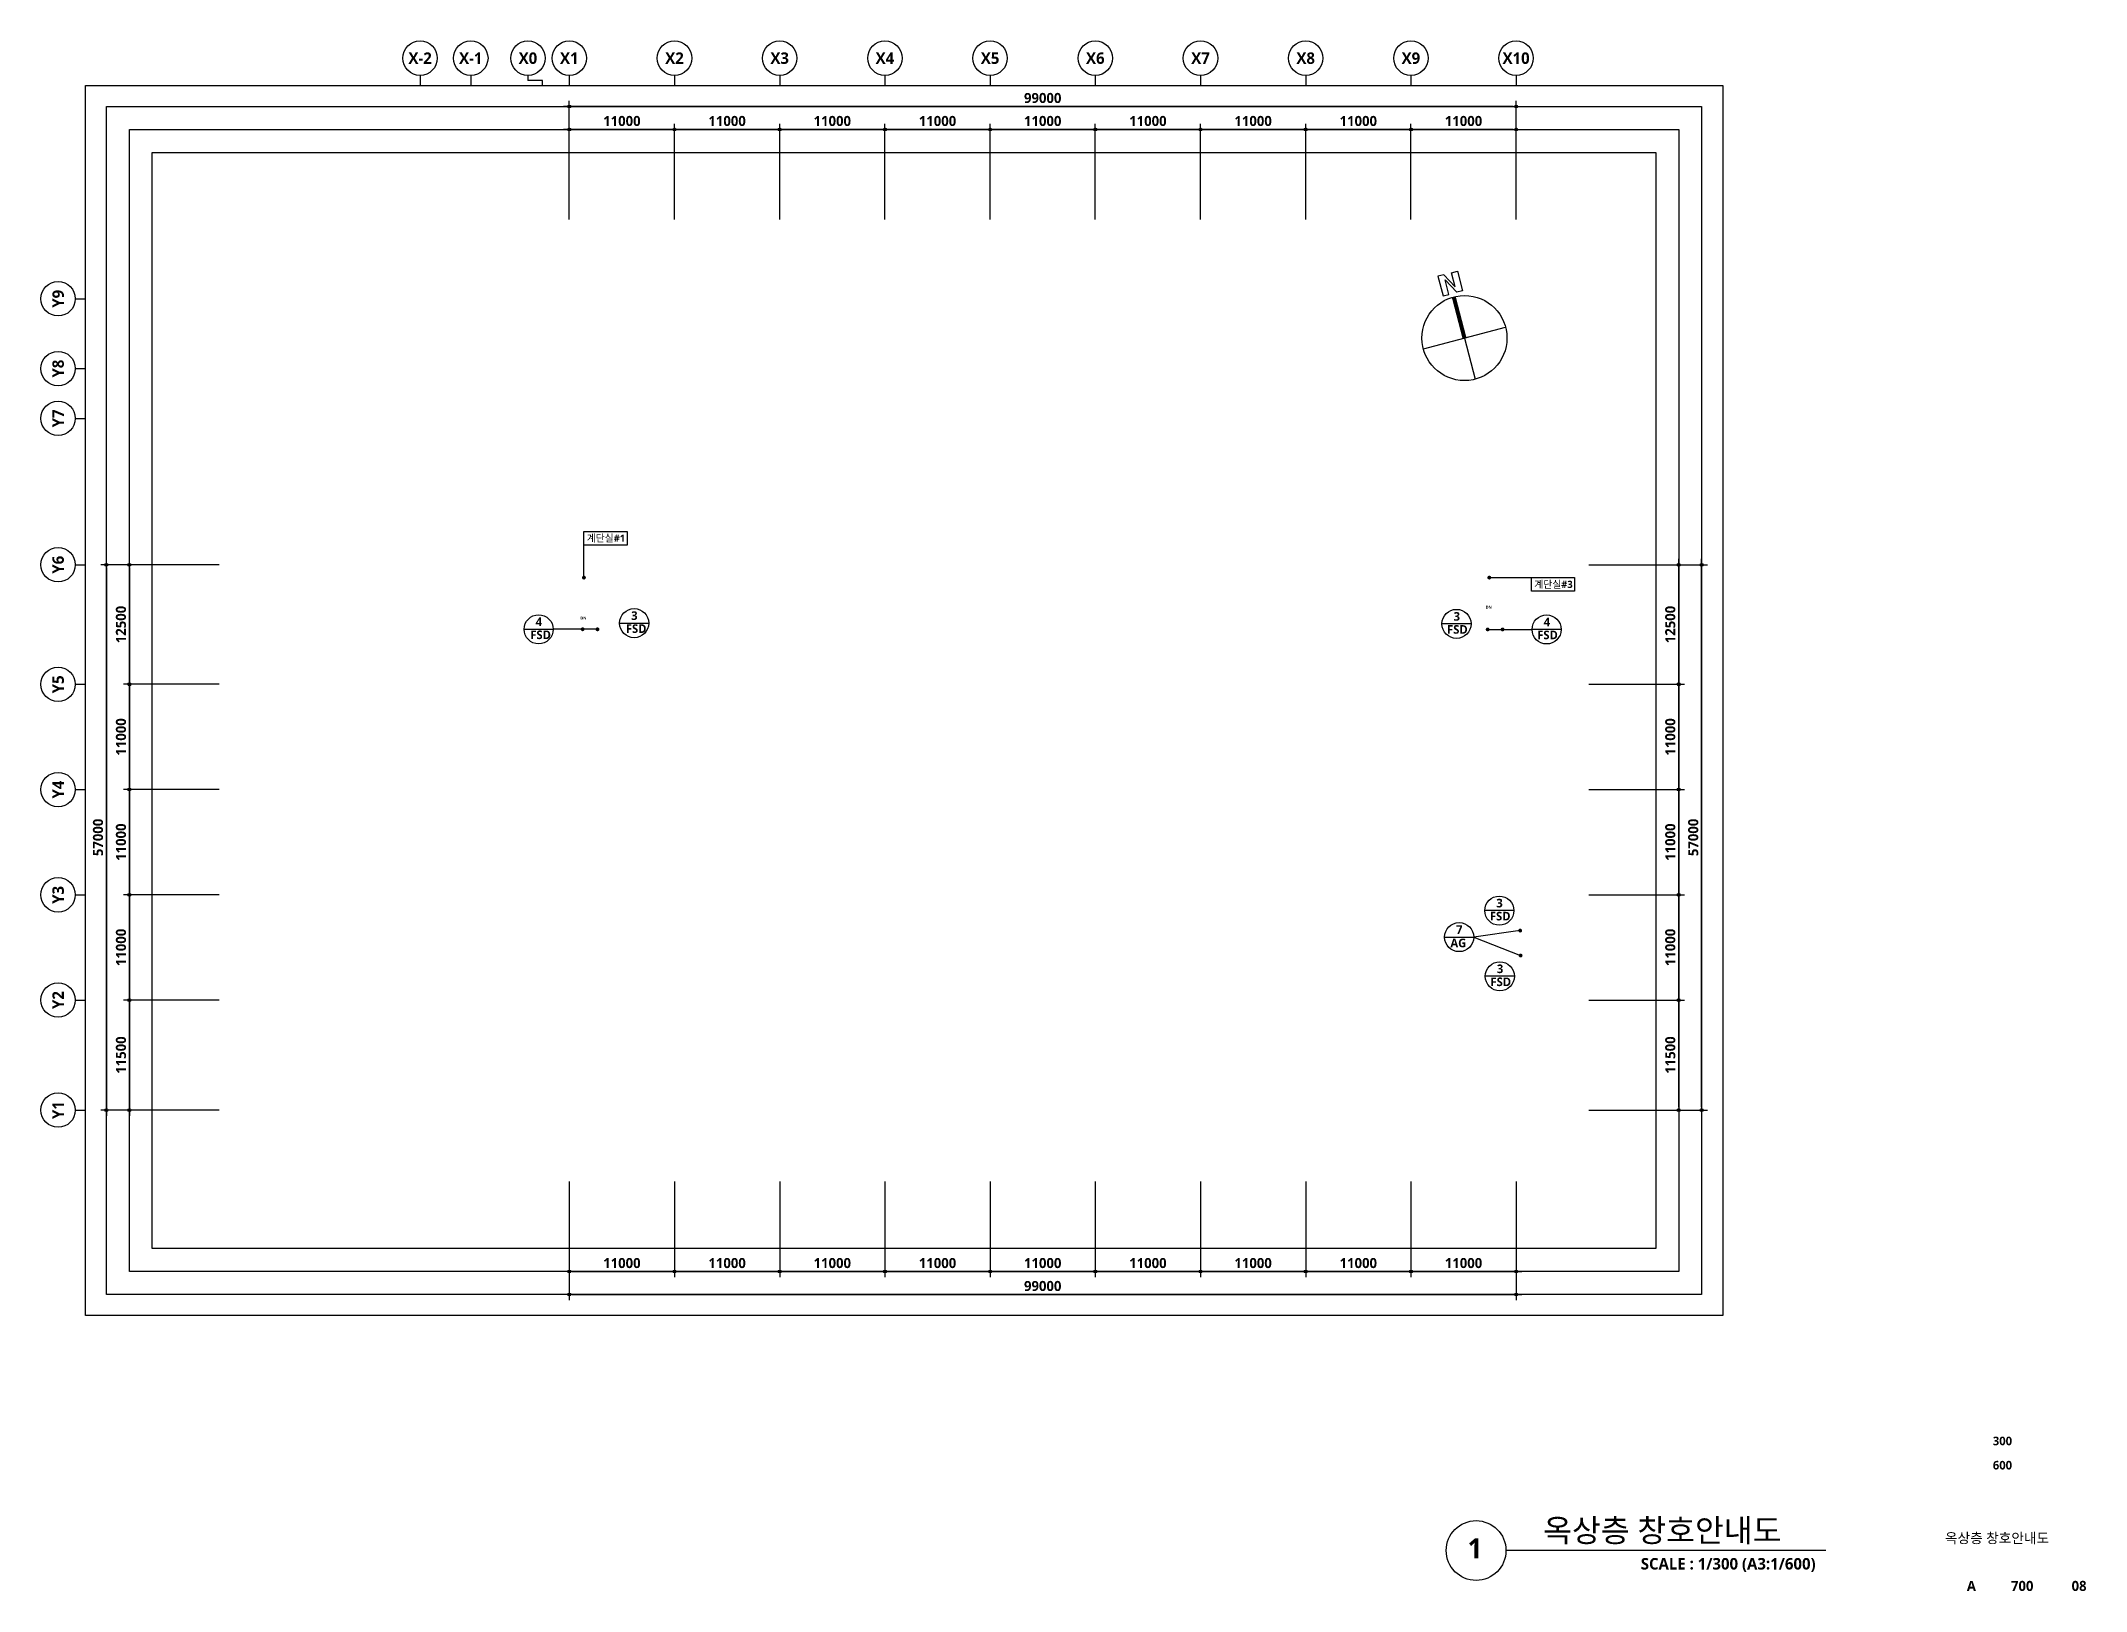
# Model space of a CAD drawing. Header units: millimetres. Extents: x 28132 to 190005487, y 7641 to 455456909.
# Drawn here: x 1540132 to 1753980, y 7641 to 169666 of the extents above; entities that cross this region are included whole.
import ezdxf
from ezdxf.enums import TextEntityAlignment as Align

# ---------------------------------------------------------------- set-up
doc = ezdxf.new("R2010")
doc.units = ezdxf.units.MM
doc.header["$LTSCALE"] = 400
doc.header["$MEASUREMENT"] = 0
doc.header["$PDSIZE"] = -10
doc.layers.get('0').update_dxf_attribs({"linetype": 'CONTINUOUS'})
doc.layers.get('Defpoints').update_dxf_attribs({"color": 153, "linetype": 'CONTINUOUS'})
for name, color, linetype in [('0_AW', 3, 'CONTINUOUS'), ('0_FSD', 1, 'CONTINUOUS'), ('A-ANNO-TEXT2', 7, 'CONTINUOUS'), ('COL', 2, 'CONTINUOUS'), ('SYM', 8, 'CONTINUOUS'), ('X-SEC-종$0$A-ST-AXIS-BUB', 7, 'CONTINUOUS')]:
    doc.layers.add(name, color=color, linetype=linetype)
doc.layers.add('Defpoint', color=161, linetype='CONTINUOUS', plot=False)
doc.styles.add('송현플러스-돋움체', font='NanumGothicBold.ttf')
doc.dimstyles.new('SHP 600', dxfattribs={"dimscale": 300, "dimtxt": 3.5, "dimasz": 1, "dimexe": 2, "dimexo": 2, "dimgap": 1, "dimtad": 1, "dimdec": 0, "dimzin": 0, "dimdsep": 46, "dimtxsty": '송현플러스-돋움체', "dimblk": 'DIMDOT', "dimcen": 0.09, "dimclrt": 3, "dimadec": 0, "dimazin": 1, "dimtfac": 1, "dimtdec": 0, "dimtix": 1, "dimtmove": 2, "dimatfit": 0, "dimldrblk": 'DIMDOT', "dimfxl": 1, "dimtfillclr": 3, "dimtolj": 1, "dimtzin": 0, "dimarcsym": 0})

msp = doc.modelspace()

# ---------------------------------------------------------------- texts
at = {"layer": '0_AW', "style": '송현플러스-돋움체'}
for s, p in [('7', (1688106.6, 76329.4)), ('AG', (1687512.3, 74934.7))]:
    msp.add_text(s, height=900, dxfattribs=at).set_placement(p)
at = {"layer": '0_FSD', "style": '송현플러스-돋움체'}
for s, p in [('4', (1591858.7, 108502.3)), ('3', (1601849.8, 109147.2)), ('3', (1687843.9, 109064.3)), ('4', (1697260.2, 108488.4)), ('FSD', (1591302.2, 107142.3)), ('FSD', (1601293.3, 107787.2)), ('FSD', (1687162.5, 107704.3)), ('FSD', (1696587.1, 107128.5)), ('3', (1692313.1, 79097.5)), ('FSD', (1691640, 77737.5)), ('3', (1692371.2, 72232.9)), ('FSD', (1691698.2, 70872.9))]:
    msp.add_text(s, height=900, dxfattribs=at).set_placement(p)
at = {"layer": 'A-ANNO-TEXT2', "style": '송현플러스-돋움체'}
for s, height, p in [('계단실#1', 750, (1597201.6, 117315.1)), ('계단실#3', 750, (1696281.6, 112490.1)), ('DN', 300, (1596548.1, 109194.4)), ('DN', 300, (1691213.2, 110336.4)), ('옥상층 창호안내도', 2400, (1697216.6, 12776.9)), ('1', 2100, (1689309.2, 11061)), ('SCALE : 1/300 (A3:1/600)', 1200, (1707419.1, 9896.4))]:
    msp.add_text(s, height=height, dxfattribs=at).set_placement(p)
for s, height, p in [('300', 900, (1745235.5, 23333.4)), ('600', 900, (1745235.5, 20800.2)), ('옥상층 창호안내도', 1050, (1744670.3, 13191.8)), ('A', 1050, (1741987.6, 8181.3)), ('700', 1050, (1747300.8, 8181.3)), ('08', 1050, (1753247.3, 8181.3))]:
    msp.add_text(s, height=height, dxfattribs=at).set_placement(p, align=Align.MIDDLE)
at = {"layer": 'X-SEC-종$0$A-ST-AXIS-BUB', "style": '송현플러스-돋움체'}
for s, p in [('X-2', (1579781.8, 167866.3)), ('X-1', (1585081.8, 167866.3)), ('X0', (1591058.9, 167866.3)), ('X1', (1595381.8, 167866.3)), ('X2', (1606381.8, 167866.3)), ('X3', (1617381.8, 167866.3)), ('X4', (1628381.8, 167866.3)), ('X5', (1639381.8, 167866.3)), ('X6', (1650381.8, 167866.3)), ('X7', (1661381.8, 167866.3)), ('X8', (1672381.8, 167866.3)), ('X9', (1683381.8, 167866.3)), ('X10', (1694381.8, 167866.3))]:
    msp.add_text(s, height=1200, dxfattribs=at).set_placement(p, align=Align.MIDDLE_CENTER)
for s, p in [('Y9', (1541931.8, 142716.3)), ('Y8', (1541931.8, 135416.3)), ('Y7', (1541931.8, 130216.3)), ('Y6', (1541931.8, 114916.3)), ('Y5', (1541931.8, 102416.3)), ('Y4', (1541931.8, 91416.3)), ('Y3', (1541931.8, 80416.3)), ('Y2', (1541931.8, 69416.3)), ('Y1', (1541931.8, 57916.3))]:
    msp.add_text(s, height=1200, rotation=90, dxfattribs=at).set_placement(p, align=Align.MIDDLE_CENTER)

# ---------------------------------------------------------------- blocks, each defined once
blk = doc.blocks.new('DIMDOT')
at = {"color": 0}
blk.add_line((-2, 0), (2, 0), dxfattribs=at)
for radius in [0.5, 0.25]:
    blk.add_circle((0, 0), radius, dxfattribs=at)
blk = doc.blocks.new('*D71')
at = {"color": 0, "lineweight": -2}
for p, q in [((1595382, 151016), (1595382, 163416)), ((1694082, 162816), (1595682, 162816)), ((1694382, 151016), (1694382, 163416))]:
    blk.add_line(p, q, dxfattribs=at)
at = {"layer": 'Defpoints', "color": 0}
for p in [(1595382, 162816), (1595382, 150416), (1694382, 150416)]:
    blk.add_point(p, dxfattribs=at)
at = {"color": 0, "linetype": 'ByBlock', "lineweight": -2, "xscale": 300, "yscale": 300, "zscale": 300, "rotation": 180}
blk.add_blockref('DIMDOT', (1595382, 162816), dxfattribs=at)
at = {"color": 0, "linetype": 'ByBlock', "lineweight": -2, "xscale": 300, "yscale": 300, "zscale": 300}
blk.add_blockref('DIMDOT', (1694382, 162816), dxfattribs=at)
at = {"color": 3, "insert": (1644882, 163696), "char_height": 1050, "attachment_point": 5, "style": '송현플러스-돋움체'}
blk.add_mtext('\\A1;99000', dxfattribs=at)
blk = doc.blocks.new('*D72')
at = {"color": 0, "lineweight": -2}
for p, q in [((1595382, 151016), (1595382, 161016)), ((1606082, 160416), (1595682, 160416)), ((1606382, 151016), (1606382, 161016))]:
    blk.add_line(p, q, dxfattribs=at)
at = {"layer": 'Defpoints', "color": 0}
for p in [(1595382, 160416), (1595382, 150416), (1606382, 150416)]:
    blk.add_point(p, dxfattribs=at)
at = {"color": 0, "linetype": 'ByBlock', "lineweight": -2, "xscale": 300, "yscale": 300, "zscale": 300, "rotation": 180}
blk.add_blockref('DIMDOT', (1595382, 160416), dxfattribs=at)
at = {"color": 0, "linetype": 'ByBlock', "lineweight": -2, "xscale": 300, "yscale": 300, "zscale": 300}
blk.add_blockref('DIMDOT', (1606382, 160416), dxfattribs=at)
at = {"color": 3, "insert": (1600882, 161292), "char_height": 1050, "attachment_point": 5, "style": '송현플러스-돋움체'}
blk.add_mtext('\\A1;11000', dxfattribs=at)
blk = doc.blocks.new('*D73')
at = {"color": 0, "lineweight": -2}
for p, q in [((1606382, 151016), (1606382, 161016)), ((1617082, 160416), (1606682, 160416)), ((1617382, 151016), (1617382, 161016))]:
    blk.add_line(p, q, dxfattribs=at)
at = {"layer": 'Defpoints', "color": 0}
for p in [(1606382, 160416), (1606382, 150416), (1617382, 150416)]:
    blk.add_point(p, dxfattribs=at)
at = {"color": 0, "linetype": 'ByBlock', "lineweight": -2, "xscale": 300, "yscale": 300, "zscale": 300, "rotation": 180}
blk.add_blockref('DIMDOT', (1606382, 160416), dxfattribs=at)
at = {"color": 0, "linetype": 'ByBlock', "lineweight": -2, "xscale": 300, "yscale": 300, "zscale": 300}
blk.add_blockref('DIMDOT', (1617382, 160416), dxfattribs=at)
at = {"color": 3, "insert": (1611882, 161292), "char_height": 1050, "attachment_point": 5, "style": '송현플러스-돋움체'}
blk.add_mtext('\\A1;11000', dxfattribs=at)
blk = doc.blocks.new('*D74')
at = {"color": 0, "lineweight": -2}
for p, q in [((1617382, 151016), (1617382, 161016)), ((1628082, 160416), (1617682, 160416)), ((1628382, 151016), (1628382, 161016))]:
    blk.add_line(p, q, dxfattribs=at)
at = {"layer": 'Defpoints', "color": 0}
for p in [(1617382, 160416), (1617382, 150416), (1628382, 150416)]:
    blk.add_point(p, dxfattribs=at)
at = {"color": 0, "linetype": 'ByBlock', "lineweight": -2, "xscale": 300, "yscale": 300, "zscale": 300, "rotation": 180}
blk.add_blockref('DIMDOT', (1617382, 160416), dxfattribs=at)
at = {"color": 0, "linetype": 'ByBlock', "lineweight": -2, "xscale": 300, "yscale": 300, "zscale": 300}
blk.add_blockref('DIMDOT', (1628382, 160416), dxfattribs=at)
at = {"color": 3, "insert": (1622882, 161292), "char_height": 1050, "attachment_point": 5, "style": '송현플러스-돋움체'}
blk.add_mtext('\\A1;11000', dxfattribs=at)
blk = doc.blocks.new('*D75')
at = {"color": 0, "lineweight": -2}
for p, q in [((1628382, 151016), (1628382, 161016)), ((1639082, 160416), (1628682, 160416)), ((1639382, 151016), (1639382, 161016))]:
    blk.add_line(p, q, dxfattribs=at)
at = {"layer": 'Defpoints', "color": 0}
for p in [(1628382, 160416), (1628382, 150416), (1639382, 150416)]:
    blk.add_point(p, dxfattribs=at)
at = {"color": 0, "linetype": 'ByBlock', "lineweight": -2, "xscale": 300, "yscale": 300, "zscale": 300, "rotation": 180}
blk.add_blockref('DIMDOT', (1628382, 160416), dxfattribs=at)
at = {"color": 0, "linetype": 'ByBlock', "lineweight": -2, "xscale": 300, "yscale": 300, "zscale": 300}
blk.add_blockref('DIMDOT', (1639382, 160416), dxfattribs=at)
at = {"color": 3, "insert": (1633882, 161292), "char_height": 1050, "attachment_point": 5, "style": '송현플러스-돋움체'}
blk.add_mtext('\\A1;11000', dxfattribs=at)
blk = doc.blocks.new('*D76')
at = {"color": 0, "lineweight": -2}
for p, q in [((1639382, 151016), (1639382, 161016)), ((1650082, 160416), (1639682, 160416)), ((1650382, 151016), (1650382, 161016))]:
    blk.add_line(p, q, dxfattribs=at)
at = {"layer": 'Defpoints', "color": 0}
for p in [(1639382, 160416), (1639382, 150416), (1650382, 150416)]:
    blk.add_point(p, dxfattribs=at)
at = {"color": 0, "linetype": 'ByBlock', "lineweight": -2, "xscale": 300, "yscale": 300, "zscale": 300, "rotation": 180}
blk.add_blockref('DIMDOT', (1639382, 160416), dxfattribs=at)
at = {"color": 0, "linetype": 'ByBlock', "lineweight": -2, "xscale": 300, "yscale": 300, "zscale": 300}
blk.add_blockref('DIMDOT', (1650382, 160416), dxfattribs=at)
at = {"color": 3, "insert": (1644882, 161292), "char_height": 1050, "attachment_point": 5, "style": '송현플러스-돋움체'}
blk.add_mtext('\\A1;11000', dxfattribs=at)
blk = doc.blocks.new('*D77')
at = {"color": 0, "lineweight": -2}
for p, q in [((1650382, 151016), (1650382, 161016)), ((1661082, 160416), (1650682, 160416)), ((1661382, 151016), (1661382, 161016))]:
    blk.add_line(p, q, dxfattribs=at)
at = {"layer": 'Defpoints', "color": 0}
for p in [(1650382, 160416), (1650382, 150416), (1661382, 150416)]:
    blk.add_point(p, dxfattribs=at)
at = {"color": 0, "linetype": 'ByBlock', "lineweight": -2, "xscale": 300, "yscale": 300, "zscale": 300, "rotation": 180}
blk.add_blockref('DIMDOT', (1650382, 160416), dxfattribs=at)
at = {"color": 0, "linetype": 'ByBlock', "lineweight": -2, "xscale": 300, "yscale": 300, "zscale": 300}
blk.add_blockref('DIMDOT', (1661382, 160416), dxfattribs=at)
at = {"color": 3, "insert": (1655882, 161292), "char_height": 1050, "attachment_point": 5, "style": '송현플러스-돋움체'}
blk.add_mtext('\\A1;11000', dxfattribs=at)
blk = doc.blocks.new('*D78')
at = {"color": 0, "lineweight": -2}
for p, q in [((1661382, 151016), (1661382, 161016)), ((1672082, 160416), (1661682, 160416)), ((1672382, 151016), (1672382, 161016))]:
    blk.add_line(p, q, dxfattribs=at)
at = {"layer": 'Defpoints', "color": 0}
for p in [(1661382, 160416), (1661382, 150416), (1672382, 150416)]:
    blk.add_point(p, dxfattribs=at)
at = {"color": 0, "linetype": 'ByBlock', "lineweight": -2, "xscale": 300, "yscale": 300, "zscale": 300, "rotation": 180}
blk.add_blockref('DIMDOT', (1661382, 160416), dxfattribs=at)
at = {"color": 0, "linetype": 'ByBlock', "lineweight": -2, "xscale": 300, "yscale": 300, "zscale": 300}
blk.add_blockref('DIMDOT', (1672382, 160416), dxfattribs=at)
at = {"color": 3, "insert": (1666882, 161292), "char_height": 1050, "attachment_point": 5, "style": '송현플러스-돋움체'}
blk.add_mtext('\\A1;11000', dxfattribs=at)
blk = doc.blocks.new('*D79')
at = {"color": 0, "lineweight": -2}
for p, q in [((1672382, 151016), (1672382, 161016)), ((1683082, 160416), (1672682, 160416)), ((1683382, 151016), (1683382, 161016))]:
    blk.add_line(p, q, dxfattribs=at)
at = {"layer": 'Defpoints', "color": 0}
for p in [(1672382, 160416), (1672382, 150416), (1683382, 150416)]:
    blk.add_point(p, dxfattribs=at)
at = {"color": 0, "linetype": 'ByBlock', "lineweight": -2, "xscale": 300, "yscale": 300, "zscale": 300, "rotation": 180}
blk.add_blockref('DIMDOT', (1672382, 160416), dxfattribs=at)
at = {"color": 0, "linetype": 'ByBlock', "lineweight": -2, "xscale": 300, "yscale": 300, "zscale": 300}
blk.add_blockref('DIMDOT', (1683382, 160416), dxfattribs=at)
at = {"color": 3, "insert": (1677882, 161292), "char_height": 1050, "attachment_point": 5, "style": '송현플러스-돋움체'}
blk.add_mtext('\\A1;11000', dxfattribs=at)
blk = doc.blocks.new('*D80')
at = {"color": 0, "lineweight": -2}
for p, q in [((1683382, 151016), (1683382, 161016)), ((1694082, 160416), (1683682, 160416)), ((1694382, 151016), (1694382, 161016))]:
    blk.add_line(p, q, dxfattribs=at)
at = {"layer": 'Defpoints', "color": 0}
for p in [(1683382, 160416), (1683382, 150416), (1694382, 150416)]:
    blk.add_point(p, dxfattribs=at)
at = {"color": 0, "linetype": 'ByBlock', "lineweight": -2, "xscale": 300, "yscale": 300, "zscale": 300, "rotation": 180}
blk.add_blockref('DIMDOT', (1683382, 160416), dxfattribs=at)
at = {"color": 0, "linetype": 'ByBlock', "lineweight": -2, "xscale": 300, "yscale": 300, "zscale": 300}
blk.add_blockref('DIMDOT', (1694382, 160416), dxfattribs=at)
at = {"color": 3, "insert": (1688882, 161292), "char_height": 1050, "attachment_point": 5, "style": '송현플러스-돋움체'}
blk.add_mtext('\\A1;11000', dxfattribs=at)
blk = doc.blocks.new('X-SEC-종$0$A-ST-AXIS-BUB-1')
at = {"layer": 'X-SEC-종$0$A-ST-AXIS-BUB'}
blk.add_line((0, 350), (0, 0), dxfattribs=at)
blk.add_circle((0, 950), 600, dxfattribs=at)
blk = doc.blocks.new('A$C75C439D1')
at = {"layer": 'X-SEC-종$0$A-ST-AXIS-BUB'}
blk.add_line((1800, 1050, -103000), (1800, 525, -103000), dxfattribs=at)
at = {"layer": 'X-SEC-종$0$A-ST-AXIS-BUB', "elevation": -103000}
blk.add_lwpolyline([(3323, 0), (3323, 525), (1800, 525)], dxfattribs=at)
at = {"layer": 'X-SEC-종$0$A-ST-AXIS-BUB'}
blk.add_circle((1800, 2850, -103000), 1800, dxfattribs=at)
blk = doc.blocks.new('*D146')
at = {"color": 0, "lineweight": -2}
for p, q in [((1558782, 114916), (1546382, 114916)), ((1546982, 114616), (1546982, 58216)), ((1558782, 57916), (1546382, 57916))]:
    blk.add_line(p, q, dxfattribs=at)
at = {"layer": 'Defpoints', "color": 0}
for p in [(1559382, 114916), (1546982, 57916), (1559382, 57916)]:
    blk.add_point(p, dxfattribs=at)
at = {"color": 0, "linetype": 'ByBlock', "lineweight": -2, "xscale": 300, "yscale": 300, "zscale": 300}
for p, rotation in [((1546982, 114916), 90), ((1546982, 57916), 270)]:
    blk.add_blockref('DIMDOT', p, dxfattribs=dict(at, rotation=rotation))
at = {"color": 3, "insert": (1546105, 86416), "char_height": 1050, "attachment_point": 5, "rotation": 90, "style": '송현플러스-돋움체'}
blk.add_mtext('\\A1;57000', dxfattribs=at)
blk = doc.blocks.new('*D147')
at = {"color": 0, "lineweight": -2}
for p, q in [((1558782, 69416), (1548782, 69416)), ((1549382, 69116), (1549382, 58216)), ((1558782, 57916), (1548782, 57916))]:
    blk.add_line(p, q, dxfattribs=at)
at = {"layer": 'Defpoints', "color": 0}
for p in [(1559382, 69416), (1549382, 57916), (1559382, 57916)]:
    blk.add_point(p, dxfattribs=at)
at = {"color": 0, "linetype": 'ByBlock', "lineweight": -2, "xscale": 300, "yscale": 300, "zscale": 300}
for p, rotation in [((1549382, 69416), 90), ((1549382, 57916), 270)]:
    blk.add_blockref('DIMDOT', p, dxfattribs=dict(at, rotation=rotation))
at = {"color": 3, "insert": (1548505, 63666), "char_height": 1050, "attachment_point": 5, "rotation": 90, "style": '송현플러스-돋움체'}
blk.add_mtext('\\A1;11500', dxfattribs=at)
blk = doc.blocks.new('*D148')
at = {"color": 0, "lineweight": -2}
for p, q in [((1558782, 80416), (1548782, 80416)), ((1549382, 80116), (1549382, 69716)), ((1558782, 69416), (1548782, 69416))]:
    blk.add_line(p, q, dxfattribs=at)
at = {"layer": 'Defpoints', "color": 0}
for p in [(1559382, 80416), (1549382, 69416), (1559382, 69416)]:
    blk.add_point(p, dxfattribs=at)
at = {"color": 0, "linetype": 'ByBlock', "lineweight": -2, "xscale": 300, "yscale": 300, "zscale": 300}
for p, rotation in [((1549382, 80416), 90), ((1549382, 69416), 270)]:
    blk.add_blockref('DIMDOT', p, dxfattribs=dict(at, rotation=rotation))
at = {"color": 3, "insert": (1548506, 74916), "char_height": 1050, "attachment_point": 5, "rotation": 90, "style": '송현플러스-돋움체'}
blk.add_mtext('\\A1;11000', dxfattribs=at)
blk = doc.blocks.new('*D149')
at = {"color": 0, "lineweight": -2}
for p, q in [((1558782, 91416), (1548782, 91416)), ((1549382, 91116), (1549382, 80716)), ((1558782, 80416), (1548782, 80416))]:
    blk.add_line(p, q, dxfattribs=at)
at = {"layer": 'Defpoints', "color": 0}
for p in [(1559382, 91416), (1549382, 80416), (1559382, 80416)]:
    blk.add_point(p, dxfattribs=at)
at = {"color": 0, "linetype": 'ByBlock', "lineweight": -2, "xscale": 300, "yscale": 300, "zscale": 300}
for p, rotation in [((1549382, 91416), 90), ((1549382, 80416), 270)]:
    blk.add_blockref('DIMDOT', p, dxfattribs=dict(at, rotation=rotation))
at = {"color": 3, "insert": (1548506, 85916), "char_height": 1050, "attachment_point": 5, "rotation": 90, "style": '송현플러스-돋움체'}
blk.add_mtext('\\A1;11000', dxfattribs=at)
blk = doc.blocks.new('*D150')
at = {"color": 0, "lineweight": -2}
for p, q in [((1558782, 102416), (1548782, 102416)), ((1549382, 102116), (1549382, 91716)), ((1558782, 91416), (1548782, 91416))]:
    blk.add_line(p, q, dxfattribs=at)
at = {"layer": 'Defpoints', "color": 0}
for p in [(1559382, 102416), (1549382, 91416), (1559382, 91416)]:
    blk.add_point(p, dxfattribs=at)
at = {"color": 0, "linetype": 'ByBlock', "lineweight": -2, "xscale": 300, "yscale": 300, "zscale": 300}
for p, rotation in [((1549382, 102416), 90), ((1549382, 91416), 270)]:
    blk.add_blockref('DIMDOT', p, dxfattribs=dict(at, rotation=rotation))
at = {"color": 3, "insert": (1548506, 96916), "char_height": 1050, "attachment_point": 5, "rotation": 90, "style": '송현플러스-돋움체'}
blk.add_mtext('\\A1;11000', dxfattribs=at)
blk = doc.blocks.new('*D151')
at = {"color": 0, "lineweight": -2}
for p, q in [((1558782, 114916), (1548782, 114916)), ((1549382, 114616), (1549382, 102716)), ((1558782, 102416), (1548782, 102416))]:
    blk.add_line(p, q, dxfattribs=at)
at = {"layer": 'Defpoints', "color": 0}
for p in [(1559382, 114916), (1549382, 102416), (1559382, 102416)]:
    blk.add_point(p, dxfattribs=at)
at = {"color": 0, "linetype": 'ByBlock', "lineweight": -2, "xscale": 300, "yscale": 300, "zscale": 300}
for p, rotation in [((1549382, 114916), 90), ((1549382, 102416), 270)]:
    blk.add_blockref('DIMDOT', p, dxfattribs=dict(at, rotation=rotation))
at = {"color": 3, "insert": (1548503, 108666), "char_height": 1050, "attachment_point": 5, "rotation": 90, "style": '송현플러스-돋움체'}
blk.add_mtext('\\A1;12500', dxfattribs=at)
blk = doc.blocks.new('dr-sy-018-D-M')
for p, q in [((-1, 16.4), (-2.5, 16.4)), ((-2.5, 16.4), (-2.5, 11.4)), ((-1, 16.4), (1, 12.8)), ((1, 12.8), (1, 16.4)), ((1, 16.4), (2.5, 16.4)), ((2.5, 16.4), (2.5, 11.4)), ((-2.5, 11.4), (-1, 11.4)), ((-1, 15.09), (1.05, 11.4)), ((-1, 11.4), (-1, 15.09)), ((2.5, 11.4), (1.05, 11.4)), ((-10.5, 0), (10.5, 0)), ((0, 0), (0, -10.5))]:
    blk.add_line(p, q)
at = {"const_width": 1}
blk.add_lwpolyline([(0, 10.5), (0, 0)], dxfattribs=at)
blk.add_circle((0, 0), 10.5)
blk = doc.blocks.new('*D361')
at = {"color": 0, "lineweight": -2}
for p, q in [((1701982, 114916), (1711982, 114916)), ((1711382, 102716), (1711382, 114616)), ((1701982, 102416), (1711982, 102416))]:
    blk.add_line(p, q, dxfattribs=at)
at = {"layer": 'Defpoints', "color": 0}
for p in [(1701382, 114916), (1711382, 114916), (1701382, 102416)]:
    blk.add_point(p, dxfattribs=at)
at = {"color": 0, "linetype": 'ByBlock', "lineweight": -2, "xscale": 300, "yscale": 300, "zscale": 300}
for p, rotation in [((1711382, 114916), 90), ((1711382, 102416), 270)]:
    blk.add_blockref('DIMDOT', p, dxfattribs=dict(at, rotation=rotation))
at = {"color": 3, "insert": (1710503, 108666), "char_height": 1050, "attachment_point": 5, "rotation": 90, "style": '송현플러스-돋움체'}
blk.add_mtext('\\A1;12500', dxfattribs=at)
blk = doc.blocks.new('*D362')
at = {"color": 0, "lineweight": -2}
for p, q in [((1701982, 102416), (1711982, 102416)), ((1711382, 91716), (1711382, 102116)), ((1701982, 91416), (1711982, 91416))]:
    blk.add_line(p, q, dxfattribs=at)
at = {"layer": 'Defpoints', "color": 0}
for p in [(1701382, 102416), (1711382, 102416), (1701382, 91416)]:
    blk.add_point(p, dxfattribs=at)
at = {"color": 0, "linetype": 'ByBlock', "lineweight": -2, "xscale": 300, "yscale": 300, "zscale": 300}
for p, rotation in [((1711382, 102416), 90), ((1711382, 91416), 270)]:
    blk.add_blockref('DIMDOT', p, dxfattribs=dict(at, rotation=rotation))
at = {"color": 3, "insert": (1710506, 96916), "char_height": 1050, "attachment_point": 5, "rotation": 90, "style": '송현플러스-돋움체'}
blk.add_mtext('\\A1;11000', dxfattribs=at)
blk = doc.blocks.new('*D363')
at = {"color": 0, "lineweight": -2}
for p, q in [((1701982, 91416), (1711982, 91416)), ((1711382, 80716), (1711382, 91116)), ((1701982, 80416), (1711982, 80416))]:
    blk.add_line(p, q, dxfattribs=at)
at = {"layer": 'Defpoints', "color": 0}
for p in [(1701382, 91416), (1711382, 91416), (1701382, 80416)]:
    blk.add_point(p, dxfattribs=at)
at = {"color": 0, "linetype": 'ByBlock', "lineweight": -2, "xscale": 300, "yscale": 300, "zscale": 300}
for p, rotation in [((1711382, 91416), 90), ((1711382, 80416), 270)]:
    blk.add_blockref('DIMDOT', p, dxfattribs=dict(at, rotation=rotation))
at = {"color": 3, "insert": (1710506, 85916), "char_height": 1050, "attachment_point": 5, "rotation": 90, "style": '송현플러스-돋움체'}
blk.add_mtext('\\A1;11000', dxfattribs=at)
blk = doc.blocks.new('*D364')
at = {"color": 0, "lineweight": -2}
for p, q in [((1701982, 80416), (1711982, 80416)), ((1711382, 69716), (1711382, 80116)), ((1701982, 69416), (1711982, 69416))]:
    blk.add_line(p, q, dxfattribs=at)
at = {"layer": 'Defpoints', "color": 0}
for p in [(1701382, 80416), (1711382, 80416), (1701382, 69416)]:
    blk.add_point(p, dxfattribs=at)
at = {"color": 0, "linetype": 'ByBlock', "lineweight": -2, "xscale": 300, "yscale": 300, "zscale": 300}
for p, rotation in [((1711382, 80416), 90), ((1711382, 69416), 270)]:
    blk.add_blockref('DIMDOT', p, dxfattribs=dict(at, rotation=rotation))
at = {"color": 3, "insert": (1710506, 74916), "char_height": 1050, "attachment_point": 5, "rotation": 90, "style": '송현플러스-돋움체'}
blk.add_mtext('\\A1;11000', dxfattribs=at)
blk = doc.blocks.new('*D365')
at = {"color": 0, "lineweight": -2}
for p, q in [((1701982, 69416), (1711982, 69416)), ((1711382, 58216), (1711382, 69116)), ((1701982, 57916), (1711982, 57916))]:
    blk.add_line(p, q, dxfattribs=at)
at = {"layer": 'Defpoints', "color": 0}
for p in [(1701382, 69416), (1711382, 69416), (1701382, 57916)]:
    blk.add_point(p, dxfattribs=at)
at = {"color": 0, "linetype": 'ByBlock', "lineweight": -2, "xscale": 300, "yscale": 300, "zscale": 300}
for p, rotation in [((1711382, 69416), 90), ((1711382, 57916), 270)]:
    blk.add_blockref('DIMDOT', p, dxfattribs=dict(at, rotation=rotation))
at = {"color": 3, "insert": (1710505, 63666), "char_height": 1050, "attachment_point": 5, "rotation": 90, "style": '송현플러스-돋움체'}
blk.add_mtext('\\A1;11500', dxfattribs=at)
blk = doc.blocks.new('*D366')
at = {"color": 0, "lineweight": -2}
for p, q in [((1701982, 114916), (1714382, 114916)), ((1713782, 58216), (1713782, 114616)), ((1701982, 57916), (1714382, 57916))]:
    blk.add_line(p, q, dxfattribs=at)
at = {"layer": 'Defpoints', "color": 0}
for p in [(1701382, 114916), (1713782, 114916), (1701382, 57916)]:
    blk.add_point(p, dxfattribs=at)
at = {"color": 0, "linetype": 'ByBlock', "lineweight": -2, "xscale": 300, "yscale": 300, "zscale": 300}
for p, rotation in [((1713782, 114916), 90), ((1713782, 57916), 270)]:
    blk.add_blockref('DIMDOT', p, dxfattribs=dict(at, rotation=rotation))
at = {"color": 3, "insert": (1712905, 86416), "char_height": 1050, "attachment_point": 5, "rotation": 90, "style": '송현플러스-돋움체'}
blk.add_mtext('\\A1;57000', dxfattribs=at)
blk = doc.blocks.new('*D367')
at = {"color": 0, "lineweight": -2}
for p, q in [((1595382, 50445), (1595382, 40445)), ((1606382, 50445), (1606382, 40445)), ((1595682, 41045), (1606082, 41045))]:
    blk.add_line(p, q, dxfattribs=at)
at = {"layer": 'Defpoints', "color": 0}
for p in [(1595382, 51045), (1606382, 51045), (1606382, 41045)]:
    blk.add_point(p, dxfattribs=at)
at = {"color": 0, "linetype": 'ByBlock', "lineweight": -2, "xscale": 300, "yscale": 300, "zscale": 300, "rotation": 180}
blk.add_blockref('DIMDOT', (1595382, 41045), dxfattribs=at)
at = {"color": 0, "linetype": 'ByBlock', "lineweight": -2, "xscale": 300, "yscale": 300, "zscale": 300}
blk.add_blockref('DIMDOT', (1606382, 41045), dxfattribs=at)
at = {"color": 3, "insert": (1600882, 41921), "char_height": 1050, "attachment_point": 5, "style": '송현플러스-돋움체'}
blk.add_mtext('\\A1;11000', dxfattribs=at)
blk = doc.blocks.new('*D368')
at = {"color": 0, "lineweight": -2}
for p, q in [((1606382, 50445), (1606382, 40445)), ((1617382, 50445), (1617382, 40445)), ((1606682, 41045), (1617082, 41045))]:
    blk.add_line(p, q, dxfattribs=at)
at = {"layer": 'Defpoints', "color": 0}
for p in [(1606382, 51045), (1617382, 51045), (1617382, 41045)]:
    blk.add_point(p, dxfattribs=at)
at = {"color": 0, "linetype": 'ByBlock', "lineweight": -2, "xscale": 300, "yscale": 300, "zscale": 300, "rotation": 180}
blk.add_blockref('DIMDOT', (1606382, 41045), dxfattribs=at)
at = {"color": 0, "linetype": 'ByBlock', "lineweight": -2, "xscale": 300, "yscale": 300, "zscale": 300}
blk.add_blockref('DIMDOT', (1617382, 41045), dxfattribs=at)
at = {"color": 3, "insert": (1611882, 41921), "char_height": 1050, "attachment_point": 5, "style": '송현플러스-돋움체'}
blk.add_mtext('\\A1;11000', dxfattribs=at)
blk = doc.blocks.new('*D369')
at = {"color": 0, "lineweight": -2}
for p, q in [((1617382, 50445), (1617382, 40445)), ((1628382, 50445), (1628382, 40445)), ((1617682, 41045), (1628082, 41045))]:
    blk.add_line(p, q, dxfattribs=at)
at = {"layer": 'Defpoints', "color": 0}
for p in [(1617382, 51045), (1628382, 51045), (1628382, 41045)]:
    blk.add_point(p, dxfattribs=at)
at = {"color": 0, "linetype": 'ByBlock', "lineweight": -2, "xscale": 300, "yscale": 300, "zscale": 300, "rotation": 180}
blk.add_blockref('DIMDOT', (1617382, 41045), dxfattribs=at)
at = {"color": 0, "linetype": 'ByBlock', "lineweight": -2, "xscale": 300, "yscale": 300, "zscale": 300}
blk.add_blockref('DIMDOT', (1628382, 41045), dxfattribs=at)
at = {"color": 3, "insert": (1622882, 41921), "char_height": 1050, "attachment_point": 5, "style": '송현플러스-돋움체'}
blk.add_mtext('\\A1;11000', dxfattribs=at)
blk = doc.blocks.new('*D370')
at = {"color": 0, "lineweight": -2}
for p, q in [((1628382, 50445), (1628382, 40445)), ((1639382, 50445), (1639382, 40445)), ((1628682, 41045), (1639082, 41045))]:
    blk.add_line(p, q, dxfattribs=at)
at = {"layer": 'Defpoints', "color": 0}
for p in [(1628382, 51045), (1639382, 51045), (1639382, 41045)]:
    blk.add_point(p, dxfattribs=at)
at = {"color": 0, "linetype": 'ByBlock', "lineweight": -2, "xscale": 300, "yscale": 300, "zscale": 300, "rotation": 180}
blk.add_blockref('DIMDOT', (1628382, 41045), dxfattribs=at)
at = {"color": 0, "linetype": 'ByBlock', "lineweight": -2, "xscale": 300, "yscale": 300, "zscale": 300}
blk.add_blockref('DIMDOT', (1639382, 41045), dxfattribs=at)
at = {"color": 3, "insert": (1633882, 41921), "char_height": 1050, "attachment_point": 5, "style": '송현플러스-돋움체'}
blk.add_mtext('\\A1;11000', dxfattribs=at)
blk = doc.blocks.new('*D371')
at = {"color": 0, "lineweight": -2}
for p, q in [((1639382, 50445), (1639382, 40445)), ((1650382, 50445), (1650382, 40445)), ((1639682, 41045), (1650082, 41045))]:
    blk.add_line(p, q, dxfattribs=at)
at = {"layer": 'Defpoints', "color": 0}
for p in [(1639382, 51045), (1650382, 51045), (1650382, 41045)]:
    blk.add_point(p, dxfattribs=at)
at = {"color": 0, "linetype": 'ByBlock', "lineweight": -2, "xscale": 300, "yscale": 300, "zscale": 300, "rotation": 180}
blk.add_blockref('DIMDOT', (1639382, 41045), dxfattribs=at)
at = {"color": 0, "linetype": 'ByBlock', "lineweight": -2, "xscale": 300, "yscale": 300, "zscale": 300}
blk.add_blockref('DIMDOT', (1650382, 41045), dxfattribs=at)
at = {"color": 3, "insert": (1644882, 41921), "char_height": 1050, "attachment_point": 5, "style": '송현플러스-돋움체'}
blk.add_mtext('\\A1;11000', dxfattribs=at)
blk = doc.blocks.new('*D372')
at = {"color": 0, "lineweight": -2}
for p, q in [((1650382, 50445), (1650382, 40445)), ((1661382, 50445), (1661382, 40445)), ((1650682, 41045), (1661082, 41045))]:
    blk.add_line(p, q, dxfattribs=at)
at = {"layer": 'Defpoints', "color": 0}
for p in [(1650382, 51045), (1661382, 51045), (1661382, 41045)]:
    blk.add_point(p, dxfattribs=at)
at = {"color": 0, "linetype": 'ByBlock', "lineweight": -2, "xscale": 300, "yscale": 300, "zscale": 300, "rotation": 180}
blk.add_blockref('DIMDOT', (1650382, 41045), dxfattribs=at)
at = {"color": 0, "linetype": 'ByBlock', "lineweight": -2, "xscale": 300, "yscale": 300, "zscale": 300}
blk.add_blockref('DIMDOT', (1661382, 41045), dxfattribs=at)
at = {"color": 3, "insert": (1655882, 41921), "char_height": 1050, "attachment_point": 5, "style": '송현플러스-돋움체'}
blk.add_mtext('\\A1;11000', dxfattribs=at)
blk = doc.blocks.new('*D373')
at = {"color": 0, "lineweight": -2}
for p, q in [((1661382, 50445), (1661382, 40445)), ((1672382, 50445), (1672382, 40445)), ((1661682, 41045), (1672082, 41045))]:
    blk.add_line(p, q, dxfattribs=at)
at = {"layer": 'Defpoints', "color": 0}
for p in [(1661382, 51045), (1672382, 51045), (1672382, 41045)]:
    blk.add_point(p, dxfattribs=at)
at = {"color": 0, "linetype": 'ByBlock', "lineweight": -2, "xscale": 300, "yscale": 300, "zscale": 300, "rotation": 180}
blk.add_blockref('DIMDOT', (1661382, 41045), dxfattribs=at)
at = {"color": 0, "linetype": 'ByBlock', "lineweight": -2, "xscale": 300, "yscale": 300, "zscale": 300}
blk.add_blockref('DIMDOT', (1672382, 41045), dxfattribs=at)
at = {"color": 3, "insert": (1666882, 41921), "char_height": 1050, "attachment_point": 5, "style": '송현플러스-돋움체'}
blk.add_mtext('\\A1;11000', dxfattribs=at)
blk = doc.blocks.new('*D374')
at = {"color": 0, "lineweight": -2}
for p, q in [((1672382, 50445), (1672382, 40445)), ((1683382, 50445), (1683382, 40445)), ((1672682, 41045), (1683082, 41045))]:
    blk.add_line(p, q, dxfattribs=at)
at = {"layer": 'Defpoints', "color": 0}
for p in [(1672382, 51045), (1683382, 51045), (1683382, 41045)]:
    blk.add_point(p, dxfattribs=at)
at = {"color": 0, "linetype": 'ByBlock', "lineweight": -2, "xscale": 300, "yscale": 300, "zscale": 300, "rotation": 180}
blk.add_blockref('DIMDOT', (1672382, 41045), dxfattribs=at)
at = {"color": 0, "linetype": 'ByBlock', "lineweight": -2, "xscale": 300, "yscale": 300, "zscale": 300}
blk.add_blockref('DIMDOT', (1683382, 41045), dxfattribs=at)
at = {"color": 3, "insert": (1677882, 41921), "char_height": 1050, "attachment_point": 5, "style": '송현플러스-돋움체'}
blk.add_mtext('\\A1;11000', dxfattribs=at)
blk = doc.blocks.new('*D375')
at = {"color": 0, "lineweight": -2}
for p, q in [((1683382, 50445), (1683382, 40445)), ((1694382, 50445), (1694382, 40445)), ((1683682, 41045), (1694082, 41045))]:
    blk.add_line(p, q, dxfattribs=at)
at = {"layer": 'Defpoints', "color": 0}
for p in [(1683382, 51045), (1694382, 51045), (1694382, 41045)]:
    blk.add_point(p, dxfattribs=at)
at = {"color": 0, "linetype": 'ByBlock', "lineweight": -2, "xscale": 300, "yscale": 300, "zscale": 300, "rotation": 180}
blk.add_blockref('DIMDOT', (1683382, 41045), dxfattribs=at)
at = {"color": 0, "linetype": 'ByBlock', "lineweight": -2, "xscale": 300, "yscale": 300, "zscale": 300}
blk.add_blockref('DIMDOT', (1694382, 41045), dxfattribs=at)
at = {"color": 3, "insert": (1688882, 41921), "char_height": 1050, "attachment_point": 5, "style": '송현플러스-돋움체'}
blk.add_mtext('\\A1;11000', dxfattribs=at)
blk = doc.blocks.new('*D376')
at = {"color": 0, "lineweight": -2}
for p, q in [((1595382, 50445), (1595382, 38045)), ((1694382, 50445), (1694382, 38045)), ((1595682, 38645), (1694082, 38645))]:
    blk.add_line(p, q, dxfattribs=at)
at = {"layer": 'Defpoints', "color": 0}
for p in [(1595382, 51045), (1694382, 51045), (1694382, 38645)]:
    blk.add_point(p, dxfattribs=at)
at = {"color": 0, "linetype": 'ByBlock', "lineweight": -2, "xscale": 300, "yscale": 300, "zscale": 300, "rotation": 180}
blk.add_blockref('DIMDOT', (1595382, 38645), dxfattribs=at)
at = {"color": 0, "linetype": 'ByBlock', "lineweight": -2, "xscale": 300, "yscale": 300, "zscale": 300}
blk.add_blockref('DIMDOT', (1694382, 38645), dxfattribs=at)
at = {"color": 3, "insert": (1644882, 39524), "char_height": 1050, "attachment_point": 5, "style": '송현플러스-돋움체'}
blk.add_mtext('\\A1;99000', dxfattribs=at)

# ---------------------------------------------------------------- dimensions: what is measured, and where the dimension line sits
for base, p1, p2, picture, middle in [((1595381.8, 162816.3), (1694381.8, 150416.3), (1595381.8, 150416.3), '*D71', (1644881.8, 163695.8)), ((1595381.8, 160416.3), (1606381.8, 150416.3), (1595381.8, 150416.3), '*D72', (1600881.8, 161292.1)), ((1606381.8, 160416.3), (1617381.8, 150416.3), (1606381.8, 150416.3), '*D73', (1611881.8, 161292.1)), ((1617381.8, 160416.3), (1628381.8, 150416.3), (1617381.8, 150416.3), '*D74', (1622881.8, 161292.1)), ((1628381.8, 160416.3), (1639381.8, 150416.3), (1628381.8, 150416.3), '*D75', (1633881.8, 161292.1)), ((1639381.8, 160416.3), (1650381.8, 150416.3), (1639381.8, 150416.3), '*D76', (1644881.8, 161292.1)), ((1650381.8, 160416.3), (1661381.8, 150416.3), (1650381.8, 150416.3), '*D77', (1655881.8, 161292.1)), ((1661381.8, 160416.3), (1672381.8, 150416.3), (1661381.8, 150416.3), '*D78', (1666881.8, 161292.1)), ((1672381.8, 160416.3), (1683381.8, 150416.3), (1672381.8, 150416.3), '*D79', (1677881.8, 161292.1)), ((1683381.8, 160416.3), (1694381.8, 150416.3), (1683381.8, 150416.3), '*D80', (1688881.8, 161292.1))]:
    dim = msp.add_linear_dim(base=base, p1=p1, p2=p2, dimstyle='SHP 600')
    dim.commit()
    dim.dimension.update_dxf_attribs({"geometry": picture, "text_midpoint": middle})
for base, p1, p2, angle, picture, middle in [((1546981.8, 57916.3), (1559381.8, 114916.3), (1559381.8, 57916.3), 90, '*D146', (1546104.6, 86416.3)), ((1549381.8, 102416.3), (1559381.8, 114916.3), (1559381.8, 102416.3), 90, '*D151', (1548503.1, 108666.3)), ((1711381.8, 114916.3), (1701381.8, 102416.3), (1701381.8, 114916.3), 270, '*D361', (1710503.1, 108666.3)), ((1713781.8, 114916.3), (1701381.8, 57916.3), (1701381.8, 114916.3), 270, '*D366', (1712904.6, 86416.3)), ((1549381.8, 91416.3), (1559381.8, 102416.3), (1559381.8, 91416.3), 90, '*D150', (1548506.1, 96916.3)), ((1711381.8, 102416.3), (1701381.8, 91416.3), (1701381.8, 102416.3), 270, '*D362', (1710506.1, 96916.3)), ((1549381.8, 80416.3), (1559381.8, 91416.3), (1559381.8, 80416.3), 90, '*D149', (1548506.1, 85916.3)), ((1711381.8, 91416.3), (1701381.8, 80416.3), (1701381.8, 91416.3), 270, '*D363', (1710506.1, 85916.3)), ((1549381.8, 69416.3), (1559381.8, 80416.3), (1559381.8, 69416.3), 90, '*D148', (1548506.1, 74916.3)), ((1711381.8, 80416.3), (1701381.8, 69416.3), (1701381.8, 80416.3), 270, '*D364', (1710506.1, 74916.3)), ((1549381.8, 57916.3), (1559381.8, 69416.3), (1559381.8, 57916.3), 90, '*D147', (1548504.6, 63666.3)), ((1711381.8, 69416.3), (1701381.8, 57916.3), (1701381.8, 69416.3), 270, '*D365', (1710504.6, 63666.3)), ((1606381.8, 41044.9), (1595381.8, 51044.9), (1606381.8, 51044.9), 180, '*D367', (1600881.8, 41920.6)), ((1694381.8, 38644.9), (1595381.8, 51044.9), (1694381.8, 51044.9), 180, '*D376', (1644881.8, 39524.3)), ((1617381.8, 41044.9), (1606381.8, 51044.9), (1617381.8, 51044.9), 180, '*D368', (1611881.8, 41920.6)), ((1628381.8, 41044.9), (1617381.8, 51044.9), (1628381.8, 51044.9), 180, '*D369', (1622881.8, 41920.6)), ((1639381.8, 41044.9), (1628381.8, 51044.9), (1639381.8, 51044.9), 180, '*D370', (1633881.8, 41920.6)), ((1650381.8, 41044.9), (1639381.8, 51044.9), (1650381.8, 51044.9), 180, '*D371', (1644881.8, 41920.6)), ((1661381.8, 41044.9), (1650381.8, 51044.9), (1661381.8, 51044.9), 180, '*D372', (1655881.8, 41920.6)), ((1672381.8, 41044.9), (1661381.8, 51044.9), (1672381.8, 51044.9), 180, '*D373', (1666881.8, 41920.6)), ((1683381.8, 41044.9), (1672381.8, 51044.9), (1683381.8, 51044.9), 180, '*D374', (1677881.8, 41920.6)), ((1694381.8, 41044.9), (1683381.8, 51044.9), (1694381.8, 51044.9), 180, '*D375', (1688881.8, 41920.6))]:
    dim = msp.add_linear_dim(base=base, p1=p1, p2=p2, angle=angle, dimstyle='SHP 600')
    dim.commit()
    dim.dimension.update_dxf_attribs({"geometry": picture, "text_midpoint": middle})

# ---------------------------------------------------------------- linework, layer by layer
for points in [[(1598227.6, 108168.8), (1593696.6, 108168.8)], [(1691507.3, 108155), (1696049.1, 108155)]]:
    msp.add_lwpolyline(points)
at = {"const_width": 200}
for points in [[(1596678.7, 108168.8, 1), (1596878.7, 108168.8, 1)], [(1598227.6, 108168.8, 1), (1598427.6, 108168.8, 1)], [(1691507.3, 108155, -1), (1691307.3, 108155, -1)], [(1693067, 108155, -1), (1692867, 108155, -1)]]:
    msp.add_lwpolyline(points, format="xyb", close=True, dxfattribs=at)
at = {"elevation": 206000}
msp.add_lwpolyline([(1694810.6, 76675), (1689944.5, 75995.9), (1694850.8, 74066.3)], dxfattribs=at)
at = {"const_width": 200, "elevation": 206000}
for points in [[(1694710.6, 76675, 1), (1694910.6, 76675, 1)], [(1694750.8, 74066.3, 1), (1694950.8, 74066.3, 1)]]:
    msp.add_lwpolyline(points, format="xyb", close=True, dxfattribs=at)
at = {"layer": '0_AW'}
msp.add_line((1686903.2, 75995.9), (1689944.5, 75995.9), dxfattribs=at)
msp.add_circle((1688423.8, 75995.9), 1520.7, dxfattribs=at)
at = {"layer": '0_FSD'}
for p, q in [((1590655.3, 108168.8), (1593696.6, 108168.8)), ((1600646.4, 108813.7), (1603687.7, 108813.7)), ((1689665.8, 108730.8), (1686624.4, 108730.8)), ((1699090.4, 108155), (1696049.1, 108155)), ((1694143.3, 78764), (1691102, 78764)), ((1694201.5, 71899.4), (1691160.2, 71899.4))]:
    msp.add_line(p, q, dxfattribs=at)
for centre in [(1592175.9, 108168.8), (1602167, 108813.7), (1688145.1, 108730.8), (1697569.8, 108155), (1692622.6, 78764), (1692680.8, 71899.4)]:
    msp.add_circle(centre, 1520.7, dxfattribs=at)
at = {"layer": 'COL'}
msp.add_line((1726757.1, 11877.9), (1693318.4, 11877.9), dxfattribs=at)
msp.add_circle((1690194.7, 11877.9), 3123.7, dxfattribs=at)
at = {"layer": 'Defpoint'}
for points in [[(1715981.8, 36444.9), (1544781.8, 36444.9), (1544781.8, 165016.3), (1715981.8, 165016.3)], [(1713781.8, 38644.9), (1546981.8, 38644.9), (1546981.8, 162816.3), (1713781.8, 162816.3)], [(1711381.8, 41044.9), (1549381.8, 41044.9), (1549381.8, 160416.3), (1711381.8, 160416.3)], [(1708981.8, 43444.9), (1551781.8, 43444.9), (1551781.8, 158016.3), (1708981.8, 158016.3)]]:
    msp.add_lwpolyline(points, close=True, dxfattribs=at)
at = {"layer": 'SYM'}
for points in [[(1596912.8, 118395.3), (1601422.8, 118395.3), (1601422.8, 116965.3), (1596912.8, 116965.3)], [(1695992.8, 113570.3), (1700502.8, 113570.3), (1700502.8, 112140.3), (1695992.8, 112140.3)]]:
    msp.add_lwpolyline(points, close=True, dxfattribs=at)
for points in [[(1596912.8, 113570.3), (1596912.8, 116965.3)], [(1691576.8, 113570.3), (1695992.8, 113570.3)]]:
    msp.add_lwpolyline(points, dxfattribs=at)
at = {"layer": 'SYM', "const_width": 200}
for points in [[(1596812.8, 113570.3, 1), (1597012.8, 113570.3, 1)], [(1691476.8, 113570.3, 1), (1691676.8, 113570.3, 1)]]:
    msp.add_lwpolyline(points, format="xyb", close=True, dxfattribs=at)

# ---------------------------------------------------------------- block references
at = {"xscale": 423.3600000000444, "yscale": 423.3600000000444, "zscale": 423.3600000000444, "rotation": 14.62512501076412}
msp.add_blockref('dr-sy-018-D-M', (1688982.9, 138611.2), dxfattribs=at)
at = {"layer": 'X-SEC-종$0$A-ST-AXIS-BUB', "xscale": 3, "yscale": 3, "zscale": 3}
for p in [(1579781.8, 165016.3), (1585081.8, 165016.3), (1595381.8, 165016.3), (1606381.8, 165016.3), (1617381.8, 165016.3), (1628381.8, 165016.3), (1639381.8, 165016.3), (1650381.8, 165016.3), (1661381.8, 165016.3), (1672381.8, 165016.3), (1683381.8, 165016.3), (1694381.8, 165016.3)]:
    msp.add_blockref('X-SEC-종$0$A-ST-AXIS-BUB-1', p, dxfattribs=at)
at = {"layer": 'X-SEC-종$0$A-ST-AXIS-BUB'}
msp.add_blockref('A$C75C439D1', (1589258.9, 165016.3), dxfattribs=at)
at = {"layer": 'X-SEC-종$0$A-ST-AXIS-BUB', "xscale": 3, "yscale": 3, "zscale": 3, "rotation": 90}
for p in [(1544781.8, 142716.3), (1544781.8, 135416.3), (1544781.8, 130216.3), (1544781.8, 114916.3), (1544781.8, 102416.3), (1544781.8, 91416.3), (1544781.8, 80416.3), (1544781.8, 69416.3), (1544781.8, 57916.3)]:
    msp.add_blockref('X-SEC-종$0$A-ST-AXIS-BUB-1', p, dxfattribs=at)

msp.set_redraw_order([(e.dxf.handle, doc.entitydb.next_handle()) for e in msp.query("TEXT MTEXT ATTDEF DIMENSION ARC_DIMENSION")])  # texts and dimensions are drawn at this point

doc.saveas('drawing.dxf')
